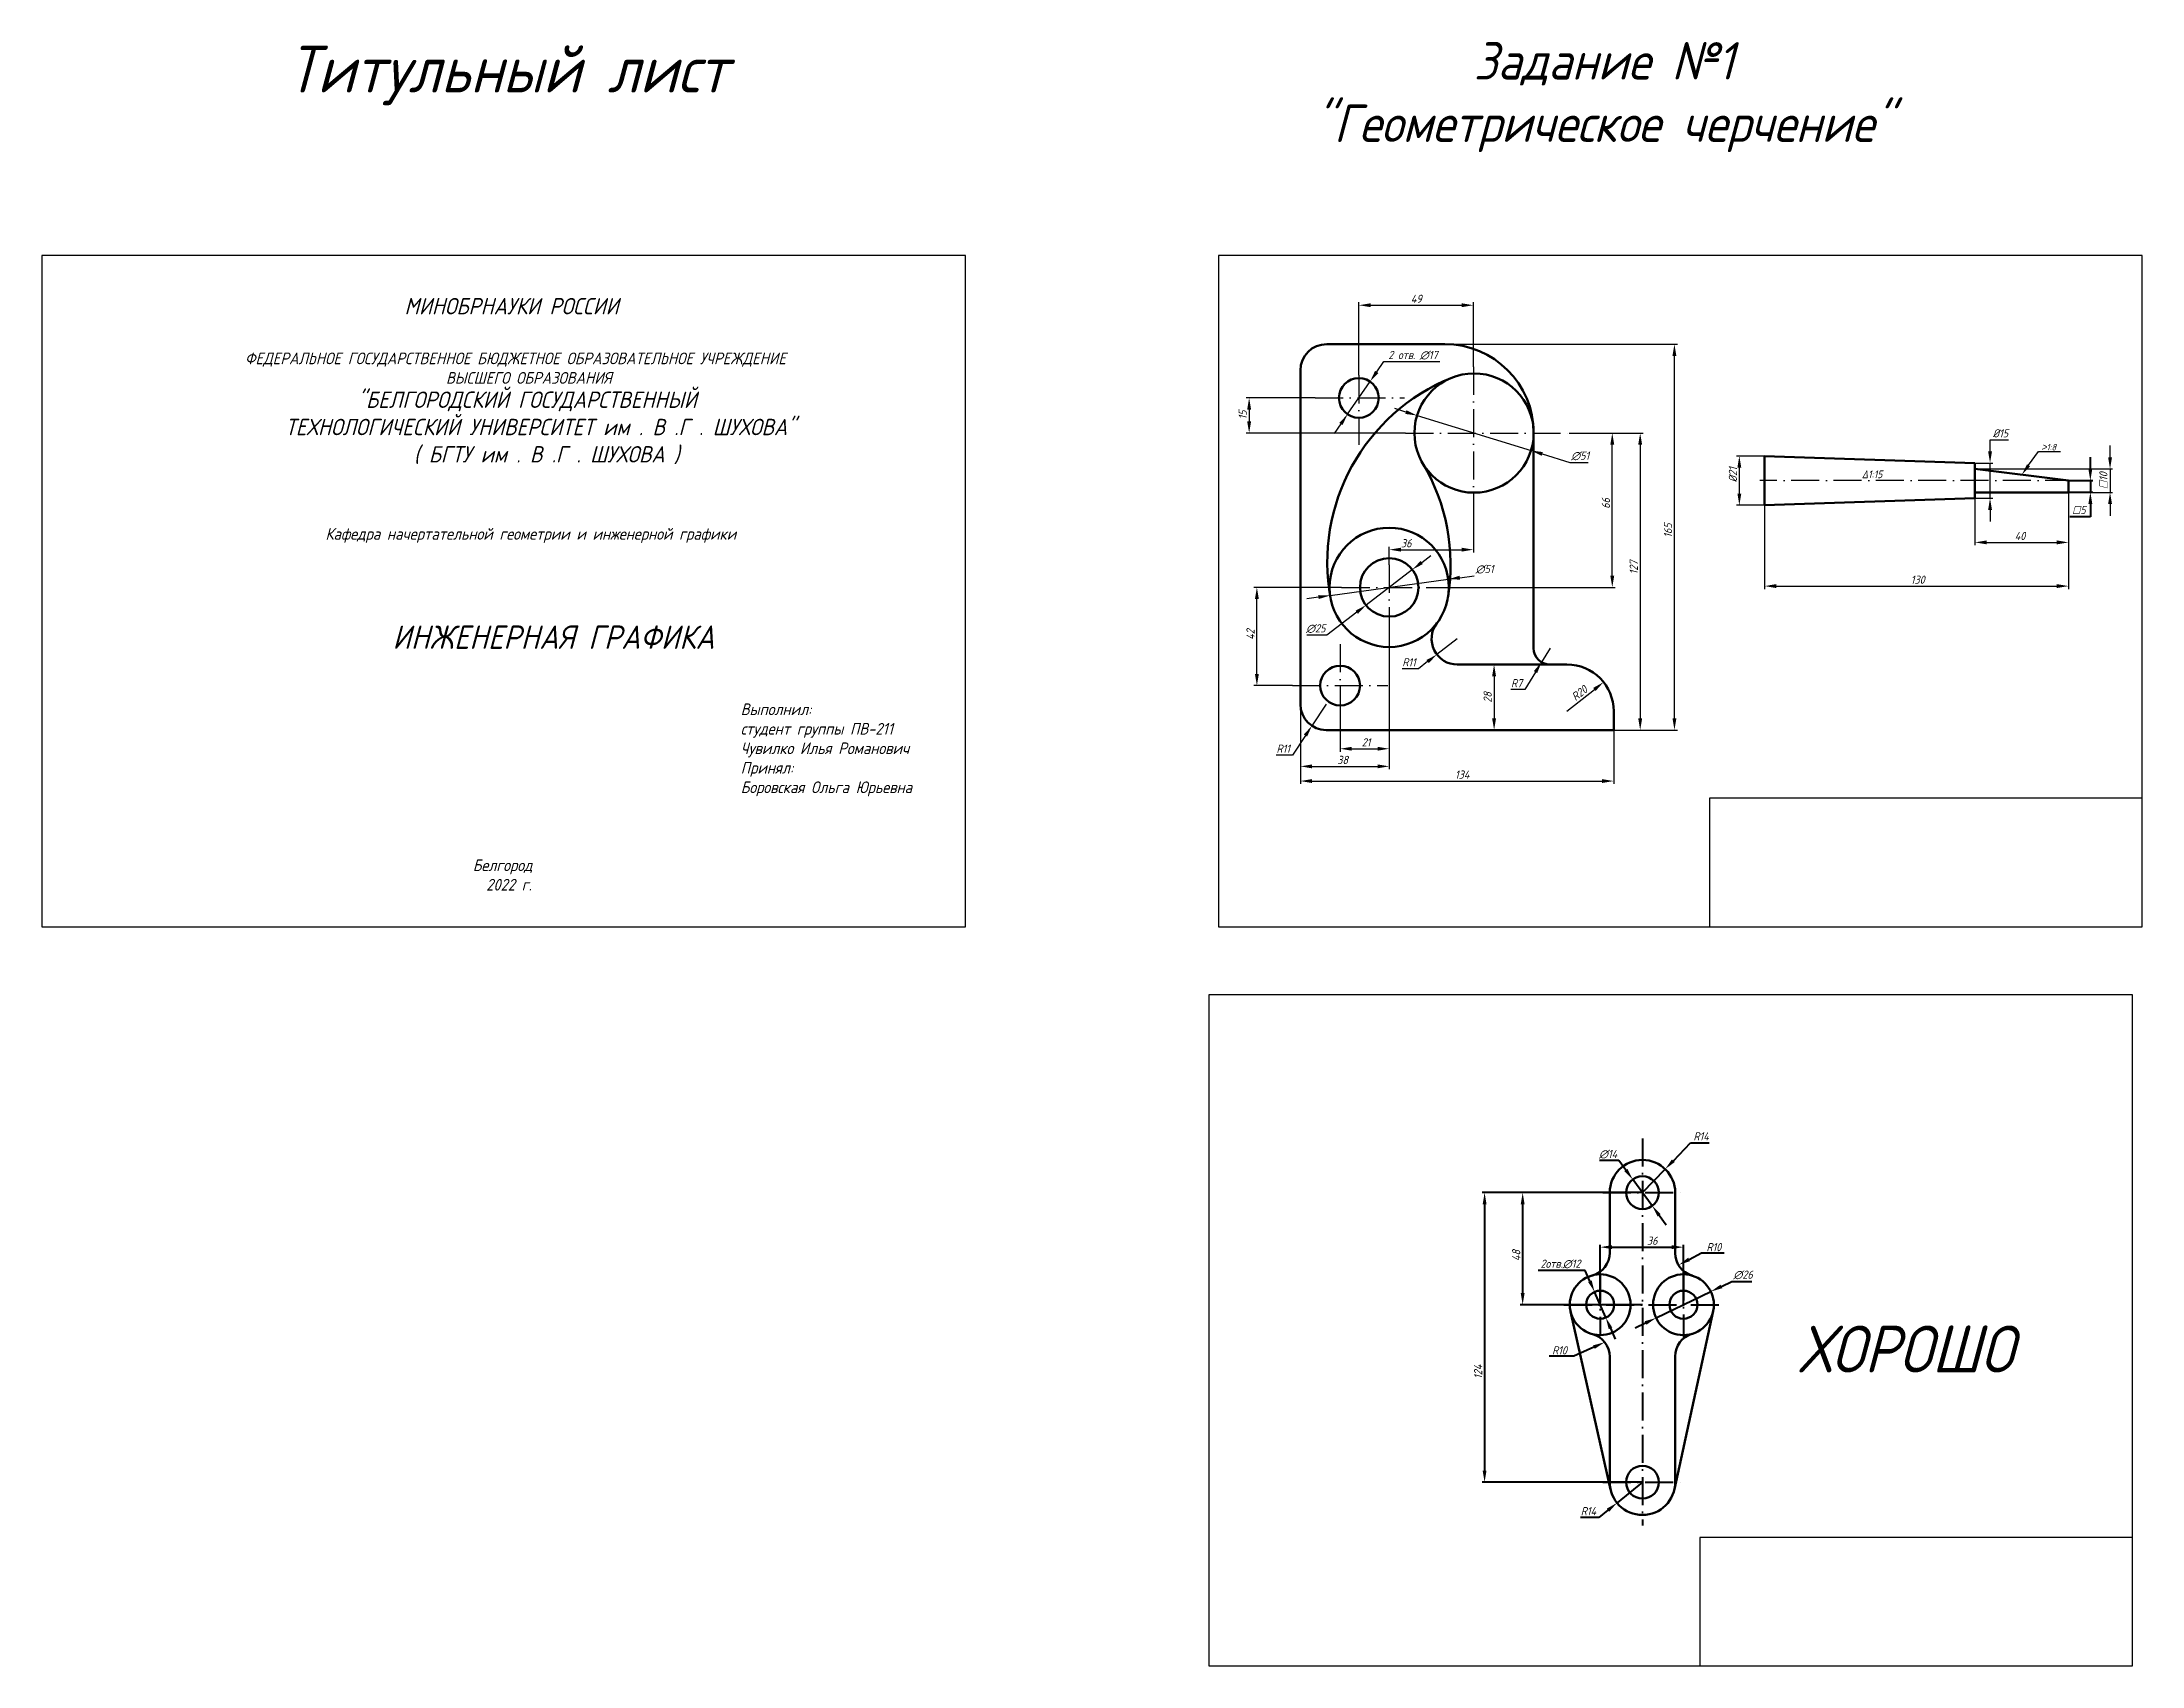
# Model space of a CAD drawing. Header units: millimetres. Extents: x 39 to 2970, y -284 to 427.
# Drawn here: x 39 to 937, y -272 to 422 of the extents above; entities that cross this region are included whole.
import ezdxf
from ezdxf import colors
from ezdxf.entities.mleader import LeaderData, LeaderLine
from ezdxf.math import Vec2, Vec3

# ---------------------------------------------------------------- set-up
doc = ezdxf.new("R2010")
doc.units = ezdxf.units.MM
doc.header["$MEASUREMENT"] = 0
doc.linetypes.add('ACAD_ISO10W100', pattern=[18, 12, -3, 0, -3])
for name, color, linetype, lineweight in [('аннотации', 1, 'Continuous', 40), ('осевой', 4, 'ACAD_ISO10W100', 40), ('Осевые', 4, 'ACAD_ISO10W100', 30), ('основной', 7, 'Continuous', 90), ('Основные', 7, 'Continuous', 80), ('ПРОВЕРКА', 6, 'Continuous', 106), ('Тонкие', 1, 'Continuous', 30)]:
    doc.layers.add(name, color=color, linetype=linetype, lineweight=lineweight)
doc.styles.add('GOST', font='isocpeur.ttf', dxfattribs={"width": 0.9, "oblique": 15})
doc.styles.add('ГОСТ', font='isocpeur.ttf', dxfattribs={"width": 0.9, "oblique": 15})
doc.dimstyles.new('GOST', dxfattribs={"dimtxt": 3.5, "dimasz": 5, "dimexe": 1, "dimexo": 0, "dimgap": 1, "dimtad": 1, "dimtoh": 1, "dimdec": 0, "dimzin": 0, "dimdsep": 46, "dimtxsty": 'GOST', "dimcen": 0, "dimclrd": 256, "dimclre": 256, "dimclrt": 256, "dimadec": 0, "dimazin": 0, "dimtfac": 1, "dimtdec": 0, "dimtmove": 0, "dimatfit": 0, "dimfxl": 1, "dimtolj": 1, "dimtzin": 0, "dimlwd": -1, "dimlwe": -1, "dimarcsym": 0})
doc.dimstyles.new('ГОСТ', dxfattribs={"dimtxt": 3.5, "dimasz": 5, "dimexe": 1.25, "dimexo": 0, "dimgap": 1, "dimtad": 1, "dimtoh": 1, "dimdec": 1, "dimtxsty": 'ГОСТ', "dimcen": 2.5, "dimclrd": 256, "dimclre": 256, "dimclrt": 256, "dimadec": 0, "dimazin": 0, "dimtfac": 1, "dimtdec": 1, "dimtmove": 0, "dimatfit": 0, "dimfxl": 1, "dimlwd": -1, "dimlwe": -1, "dimarcsym": 0})

msp = doc.modelspace()

# ---------------------------------------------------------------- texts
at = {"layer": 'Defpoints', "attachment_point": 1, "style": 'GOST'}
for s, insert, char_height, width in [('\\pxqc;Титульный лист', (136.44, 420.52), 20, 203.7791), ('\\pxqc;Задание №1 \\P"Геометрическое черчение"', (529.85, 422.05), 16, 354.6763)]:
    msp.add_mtext(s, dxfattribs=dict(at, insert=insert, char_height=char_height, width=width))
at = {"layer": 'аннотации', "attachment_point": 1, "style": 'GOST'}
for s, insert, char_height, width in [('амфыамавмамамывамавмамаа', (39.22, 330.76), 0.2, 395), ('                                    \\P                                     МИНОБРНАУКИ РОССИИ\\P\\P{\\H0.71429x;                            ФЕДЕРАЛЬНОЕ ГОСУДАРСТВЕННОЕ БЮДЖЕТНОЕ ОБРАЗОВАТЕЛЬНОЕ УЧРЕЖДЕНИЕ\\P                                                          ВЫСШЕГО ОБРАЗОВАНИЯ\\P}                                "БЕЛГОРОДСКИЙ ГОСУДАРСТВЕННЫЙ{\\H0.71429x; \\P                                  }ТЕХНОЛОГИЧЕСКИЙ УНИВЕРСИТЕТ им . В .Г . ШУХОВА"\\P                                      ( БГТУ им . В .Г . ШУХОВА )\\P\\P\\P{\\H0.71429x;                                        Кафедра начертательной геометрии и инженерной графики\\P\\P\\P\\P\\P\\H2x;                         ИНЖЕНЕРНАЯ ГРАФИКА\\P\\P\\pxql,t40;\\H0.5x;                                                                                                      Выполнил:\\P                                                                                                      студент группы ПВ-211\\P\\pq*;                                                                                                      Чувилко Илья Романович\\P\\pql;                                                                                                      Принял:\\P                                                                                                      Боровская Ольга Юрьевна\\P\\P\\pq*;\\P                                                           \\P                                                              Белгород\\P                                                                2022 г.}', (45.86, 324.33), 7, 395), ('\\A1;Δ1:15', (817.48, 238.92), 3.307, 99.7097)]:
    msp.add_mtext(s, dxfattribs=dict(at, insert=insert, char_height=char_height, width=width))
at = {"layer": 'ПРОВЕРКА', "insert": (790.49, -126.77), "char_height": 20, "width": 125.3109, "attachment_point": 1, "style": 'GOST'}
msp.add_mtext('ХОРОШО', dxfattribs=at)
at = {"layer": 'Тонкие', "insert": (894.27, 250.5), "char_height": 2.8281, "width": 120.5743, "attachment_point": 1, "style": 'GOST'}
msp.add_mtext('{\\fArial|b0|i0|c0|p34;\\H1.08333x;˃}1:8', dxfattribs=at)

# ---------------------------------------------------------------- blocks, each defined once
blk = doc.blocks.new('*D12')
at = {"layer": 'Defpoints', "color": 0, "transparency": 16777216}
for p in [(651.39, 309.56), (602.39, 279.59), (651.39, 283.2)]:
    blk.add_point(p, dxfattribs=at)
at = {"layer": 'Тонкие', "transparency": 16777216}
for p, q in [((602.39, 279.59), (602.39, 310.81)), ((607.39, 309.56), (646.39, 309.56)), ((651.39, 283.2), (651.39, 310.81))]:
    blk.add_line(p, q, dxfattribs=at)
for points in [[(607.39, 310.39), (607.39, 308.73), (602.39, 309.56)], [(646.39, 310.39), (646.39, 308.73), (651.39, 309.56)]]:
    blk.add_solid(points, dxfattribs=at)
at = {"layer": 'Тонкие', "transparency": 16777216, "insert": (626.98, 312.31), "char_height": 3.5, "attachment_point": 5, "style": 'ГОСТ'}
blk.add_mtext('49', dxfattribs=at)
blk = doc.blocks.new('*D13')
at = {"layer": 'Defpoints', "color": 0, "transparency": 16777216}
for p in [(583.71, 269.92), (555.48, 254.92), (622.3, 254.92)]:
    blk.add_point(p, dxfattribs=at)
at = {"layer": 'Тонкие', "transparency": 16777216}
for p, q in [((583.71, 269.92), (554.23, 269.92)), ((555.48, 264.92), (555.48, 259.92)), ((622.3, 254.92), (554.23, 254.92))]:
    blk.add_line(p, q, dxfattribs=at)
for points in [[(554.64, 264.92), (556.31, 264.92), (555.48, 269.92)], [(554.64, 259.92), (556.31, 259.92), (555.48, 254.92)]]:
    blk.add_solid(points, dxfattribs=at)
at = {"layer": 'Тонкие', "transparency": 16777216, "insert": (552.73, 262.65), "char_height": 3.5, "attachment_point": 5, "rotation": 90, "style": 'ГОСТ'}
blk.add_mtext('15', dxfattribs=at)
blk = doc.blocks.new('*D14')
at = {"layer": 'Defpoints', "color": 0, "transparency": 16777216}
for p in [(692.34, 254.92), (710.78, 254.92), (635.74, 188.92)]:
    blk.add_point(p, dxfattribs=at)
at = {"layer": 'Тонкие', "transparency": 16777216}
for p, q in [((692.34, 254.92), (712.03, 254.92)), ((710.78, 193.92), (710.78, 249.92)), ((635.74, 188.92), (712.03, 188.92))]:
    blk.add_line(p, q, dxfattribs=at)
for points in [[(709.95, 249.92), (711.62, 249.92), (710.78, 254.92)], [(709.95, 193.92), (711.62, 193.92), (710.78, 188.92)]]:
    blk.add_solid(points, dxfattribs=at)
at = {"layer": 'Тонкие', "transparency": 16777216, "insert": (708.03, 224.8), "char_height": 3.5, "attachment_point": 5, "rotation": 90, "style": 'ГОСТ'}
blk.add_mtext('66', dxfattribs=at)
blk = doc.blocks.new('*D15')
at = {"layer": 'Defpoints', "color": 0, "transparency": 16777216}
for p in [(711.78, 254.92), (711.39, 127.92), (722.72, 127.92)]:
    blk.add_point(p, dxfattribs=at)
at = {"layer": 'Тонкие', "transparency": 16777216}
for p, q in [((711.78, 254.92), (723.97, 254.92)), ((722.72, 249.92), (722.72, 132.92)), ((711.39, 127.92), (723.97, 127.92))]:
    blk.add_line(p, q, dxfattribs=at)
for points in [[(721.88, 249.92), (723.55, 249.92), (722.72, 254.92)], [(721.88, 132.92), (723.55, 132.92), (722.72, 127.92)]]:
    blk.add_solid(points, dxfattribs=at)
at = {"layer": 'Тонкие', "transparency": 16777216, "insert": (719.97, 197.4), "char_height": 3.5, "attachment_point": 5, "rotation": 90, "style": 'ГОСТ'}
blk.add_mtext('127', dxfattribs=at)
blk = doc.blocks.new('*D16')
at = {"layer": 'Defpoints', "color": 0, "transparency": 16777216}
for p in [(639.16, 292.92), (737.36, 292.92), (711.39, 127.92)]:
    blk.add_point(p, dxfattribs=at)
at = {"layer": 'Тонкие', "transparency": 16777216}
for p, q in [((639.16, 292.92), (738.61, 292.92)), ((737.36, 132.92), (737.36, 287.92)), ((711.39, 127.92), (738.61, 127.92))]:
    blk.add_line(p, q, dxfattribs=at)
for points in [[(736.53, 287.92), (738.19, 287.92), (737.36, 292.92)], [(736.53, 132.92), (738.19, 132.92), (737.36, 127.92)]]:
    blk.add_solid(points, dxfattribs=at)
at = {"layer": 'Тонкие', "transparency": 16777216, "insert": (734.61, 213.21), "char_height": 3.5, "attachment_point": 5, "rotation": 90, "style": 'ГОСТ'}
blk.add_mtext('165', dxfattribs=at)
blk = doc.blocks.new('*D17')
at = {"layer": 'Defpoints', "color": 0, "transparency": 16777216}
for p in [(615.39, 168.87), (594.39, 136.09), (615.39, 119.92)]:
    blk.add_point(p, dxfattribs=at)
at = {"layer": 'Тонкие', "transparency": 16777216}
for p, q in [((615.39, 168.87), (615.39, 118.67)), ((594.39, 136.09), (594.39, 118.67)), ((599.39, 119.92), (610.39, 119.92))]:
    blk.add_line(p, q, dxfattribs=at)
for points in [[(599.39, 120.76), (599.39, 119.09), (594.39, 119.92)], [(610.39, 120.76), (610.39, 119.09), (615.39, 119.92)]]:
    blk.add_solid(points, dxfattribs=at)
at = {"layer": 'Тонкие', "transparency": 16777216, "insert": (605.48, 122.67), "char_height": 3.5, "attachment_point": 5, "style": 'ГОСТ'}
blk.add_mtext('21', dxfattribs=at)
blk = doc.blocks.new('*D18')
at = {"layer": 'Defpoints', "color": 0, "transparency": 16777216}
for p in [(615.39, 168.87), (577.39, 138.92), (615.39, 112.39)]:
    blk.add_point(p, dxfattribs=at)
at = {"layer": 'Тонкие', "transparency": 16777216}
for p, q in [((615.39, 168.87), (615.39, 111.14)), ((577.39, 138.92), (577.39, 111.14)), ((582.39, 112.39), (610.39, 112.39))]:
    blk.add_line(p, q, dxfattribs=at)
for points in [[(582.39, 113.22), (582.39, 111.55), (577.39, 112.39)], [(610.39, 113.22), (610.39, 111.55), (615.39, 112.39)]]:
    blk.add_solid(points, dxfattribs=at)
at = {"layer": 'Тонкие', "transparency": 16777216, "insert": (595.46, 115.14), "char_height": 3.5, "attachment_point": 5, "style": 'ГОСТ'}
blk.add_mtext('38', dxfattribs=at)
blk = doc.blocks.new('*D19')
at = {"layer": 'Defpoints', "color": 0, "transparency": 16777216}
for p in [(577.39, 138.92), (711.39, 127.92), (711.39, 106.11)]:
    blk.add_point(p, dxfattribs=at)
at = {"layer": 'Тонкие', "transparency": 16777216}
for p, q in [((577.39, 138.92), (577.39, 104.86)), ((711.39, 127.92), (711.39, 104.86)), ((582.39, 106.11), (706.39, 106.11))]:
    blk.add_line(p, q, dxfattribs=at)
for points in [[(582.39, 106.94), (582.39, 105.27), (577.39, 106.11)], [(706.39, 106.94), (706.39, 105.27), (711.39, 106.11)]]:
    blk.add_solid(points, dxfattribs=at)
at = {"layer": 'Тонкие', "transparency": 16777216, "insert": (646.59, 108.86), "char_height": 3.5, "attachment_point": 5, "style": 'ГОСТ'}
blk.add_mtext('134', dxfattribs=at)
blk = doc.blocks.new('*D20')
at = {"layer": 'Defpoints', "color": 0, "transparency": 16777216}
for p in [(667.95, 155.92), (660.24, 127.92), (667.95, 127.92)]:
    blk.add_point(p, dxfattribs=at)
at = {"layer": 'Тонкие', "transparency": 16777216}
for p, q in [((667.95, 155.92), (658.99, 155.92)), ((660.24, 150.92), (660.24, 132.92)), ((667.95, 127.92), (658.99, 127.92))]:
    blk.add_line(p, q, dxfattribs=at)
for points in [[(659.4, 150.92), (661.07, 150.92), (660.24, 155.92)], [(659.4, 132.92), (661.07, 132.92), (660.24, 127.92)]]:
    blk.add_solid(points, dxfattribs=at)
at = {"layer": 'Тонкие', "transparency": 16777216, "insert": (657.49, 141.87), "char_height": 3.5, "attachment_point": 5, "rotation": 90, "style": 'ГОСТ'}
blk.add_mtext('28', dxfattribs=at)
blk = doc.blocks.new('*D21')
at = {"layer": 'Defpoints', "color": 0, "transparency": 16777216}
for p in [(558.8, 188.92), (595.03, 188.92), (574.03, 146.92)]:
    blk.add_point(p, dxfattribs=at)
at = {"layer": 'Тонкие', "transparency": 16777216}
for p, q in [((595.03, 188.92), (557.55, 188.92)), ((558.8, 151.92), (558.8, 183.92)), ((574.03, 146.92), (557.55, 146.92))]:
    blk.add_line(p, q, dxfattribs=at)
for points in [[(557.96, 183.92), (559.63, 183.92), (558.8, 188.92)], [(557.96, 151.92), (559.63, 151.92), (558.8, 146.92)]]:
    blk.add_solid(points, dxfattribs=at)
at = {"layer": 'Тонкие', "transparency": 16777216, "insert": (556.05, 168.74), "char_height": 3.5, "attachment_point": 5, "rotation": 90, "style": 'ГОСТ'}
blk.add_mtext('42', dxfattribs=at)
blk = doc.blocks.new('*D22')
at = {"layer": 'Defpoints', "color": 0, "transparency": 16777216}
for p in [(588.39, 138.92), (582.33, 129.74)]:
    blk.add_point(p, dxfattribs=at)
at = {"layer": 'Тонкие', "transparency": 16777216}
for p, q in [((588.39, 138.92), (582.33, 129.74)), ((574.04, 117.18), (567.06, 117.18)), ((579.57, 125.57), (574.04, 117.18))]:
    blk.add_line(p, q, dxfattribs=at)
blk.add_solid([(578.88, 126.03), (580.27, 125.11), (582.33, 129.74)], dxfattribs=at)
at = {"layer": 'Тонкие', "transparency": 16777216, "insert": (570.05, 119.93), "char_height": 3.5, "attachment_point": 5, "style": 'ГОСТ'}
blk.add_mtext('R11', dxfattribs=at)
blk = doc.blocks.new('*D23')
at = {"layer": 'Defpoints', "color": 0, "transparency": 16777216}
for p in [(707.03, 148.38), (691.39, 135.92)]:
    blk.add_point(p, dxfattribs=at)
at = {"layer": 'Тонкие', "transparency": 16777216}
blk.add_line((691.39, 135.92), (703.12, 145.27), dxfattribs=at)
blk.add_solid([(702.6, 145.92), (703.64, 144.62), (707.03, 148.38)], dxfattribs=at)
at = {"layer": 'Тонкие', "transparency": 16777216, "insert": (696.72, 143.69), "char_height": 3.5, "attachment_point": 5, "rotation": 38.52514, "style": 'ГОСТ'}
blk.add_mtext('R20', dxfattribs=at)
blk = doc.blocks.new('*D24')
at = {"layer": 'Defpoints', "color": 0, "transparency": 16777216}
for p in [(684.16, 162.92), (680.52, 156.94)]:
    blk.add_point(p, dxfattribs=at)
at = {"layer": 'Тонкие', "transparency": 16777216}
for p, q in [((684.16, 162.92), (680.52, 156.94)), ((673.39, 145.21), (667.35, 145.21)), ((677.93, 152.67), (673.39, 145.21))]:
    blk.add_line(p, q, dxfattribs=at)
blk.add_solid([(677.21, 153.11), (678.64, 152.24), (680.52, 156.94)], dxfattribs=at)
at = {"layer": 'Тонкие', "transparency": 16777216, "insert": (669.87, 147.96), "char_height": 3.5, "attachment_point": 5, "style": 'ГОСТ'}
blk.add_mtext('R7', dxfattribs=at)
blk = doc.blocks.new('*D25')
at = {"layer": 'Defpoints', "color": 0, "transparency": 16777216}
for p in [(651.39, 218.23), (615.39, 198.59), (651.39, 205.04)]:
    blk.add_point(p, dxfattribs=at)
at = {"layer": 'Тонкие', "transparency": 16777216}
for p, q in [((651.39, 218.23), (651.39, 203.79)), ((615.39, 198.59), (615.39, 206.29)), ((620.39, 205.04), (646.39, 205.04))]:
    blk.add_line(p, q, dxfattribs=at)
for points in [[(620.39, 205.88), (620.39, 204.21), (615.39, 205.04)], [(646.39, 205.88), (646.39, 204.21), (651.39, 205.04)]]:
    blk.add_solid(points, dxfattribs=at)
at = {"layer": 'Тонкие', "transparency": 16777216, "insert": (622.67, 207.79), "char_height": 3.5, "attachment_point": 5, "style": 'ГОСТ'}
blk.add_mtext('36', dxfattribs=at)
blk = doc.blocks.new('*D4')
at = {"layer": 'Defpoints', "color": 0, "transparency": 16777216}
for p in [(607.2, 276.93), (597.57, 262.92)]:
    blk.add_point(p, dxfattribs=at)
at = {"layer": 'Тонкие', "transparency": 16777216}
for p, q in [((610.04, 281.05), (613.05, 285.43)), ((613.05, 285.43), (637.02, 285.43)), ((597.57, 262.92), (607.2, 276.93)), ((594.74, 258.8), (591.9, 254.68))]:
    blk.add_line(p, q, dxfattribs=at)
for points in [[(609.35, 281.52), (610.72, 280.57), (607.2, 276.93)], [(594.05, 259.27), (595.42, 258.33), (597.57, 262.92)]]:
    blk.add_solid(points, dxfattribs=at)
at = {"layer": 'Тонкие', "transparency": 16777216, "insert": (625.54, 288.18), "char_height": 3.5, "attachment_point": 5, "style": 'ГОСТ'}
blk.add_mtext('2 отв. ∅17', dxfattribs=at)
blk = doc.blocks.new('*D5')
at = {"layer": 'Defpoints', "color": 0, "transparency": 16777216}
for p in [(627.29, 262.41), (676.04, 247.44)]:
    blk.add_point(p, dxfattribs=at)
at = {"layer": 'Тонкие', "transparency": 16777216}
for p, q in [((622.51, 263.87), (617.73, 265.34)), ((627.29, 262.41), (676.04, 247.44)), ((680.82, 245.97), (692.59, 242.36)), ((692.59, 242.36), (700.51, 242.36))]:
    blk.add_line(p, q, dxfattribs=at)
for points in [[(622.75, 264.67), (622.26, 263.08), (627.29, 262.41)], [(681.07, 246.77), (680.58, 245.18), (676.04, 247.44)]]:
    blk.add_solid(points, dxfattribs=at)
at = {"layer": 'Тонкие', "transparency": 16777216, "insert": (697.05, 245.11), "char_height": 3.5, "attachment_point": 5, "style": 'ГОСТ'}
blk.add_mtext('∅51', dxfattribs=at)
blk = doc.blocks.new('*D6')
at = {"layer": 'Defpoints', "color": 0, "transparency": 16777216}
for p in [(625.31, 196.52), (605.46, 181.32)]:
    blk.add_point(p, dxfattribs=at)
at = {"layer": 'Тонкие', "transparency": 16777216}
for p, q in [((629.28, 199.56), (633.25, 202.6)), ((625.31, 196.52), (605.46, 181.32)), ((601.49, 178.29), (588.75, 168.53)), ((588.75, 168.53), (580.19, 168.53))]:
    blk.add_line(p, q, dxfattribs=at)
for points in [[(628.77, 200.22), (629.79, 198.9), (625.31, 196.52)], [(600.98, 178.95), (602, 177.62), (605.46, 181.32)]]:
    blk.add_solid(points, dxfattribs=at)
at = {"layer": 'Тонкие', "transparency": 16777216, "insert": (583.97, 171.28), "char_height": 3.5, "attachment_point": 5, "style": 'ГОСТ'}
blk.add_mtext('∅25', dxfattribs=at)
blk = doc.blocks.new('*D7')
at = {"layer": 'Defpoints', "color": 0, "transparency": 16777216}
for p in [(640.65, 192.39), (590.12, 185.45)]:
    blk.add_point(p, dxfattribs=at)
at = {"layer": 'Тонкие', "transparency": 16777216}
for p, q in [((590.12, 185.45), (640.65, 192.39)), ((645.6, 193.07), (651.7, 193.91)), ((585.17, 184.77), (580.22, 184.09))]:
    blk.add_line(p, q, dxfattribs=at)
for points in [[(645.49, 193.9), (645.72, 192.25), (640.65, 192.39)], [(585.06, 185.6), (585.28, 183.95), (590.12, 185.45)]]:
    blk.add_solid(points, dxfattribs=at)
at = {"layer": 'Тонкие', "transparency": 16777216, "insert": (656.16, 196.66), "char_height": 3.5, "attachment_point": 5, "style": 'ГОСТ'}
blk.add_mtext('∅51', dxfattribs=at)
blk = doc.blocks.new('*D8')
at = {"layer": 'Defpoints', "color": 0, "transparency": 16777216}
for p in [(765.12, 245.05), (775.9, 245.05), (775.9, 224.05)]:
    blk.add_point(p, dxfattribs=at)
at = {"layer": 'Тонкие', "transparency": 16777216}
for p, q in [((775.9, 245.05), (763.87, 245.05)), ((765.12, 229.05), (765.12, 240.05)), ((775.9, 224.05), (763.87, 224.05))]:
    blk.add_line(p, q, dxfattribs=at)
for points in [[(764.29, 240.05), (765.95, 240.05), (765.12, 245.05)], [(764.29, 229.05), (765.95, 229.05), (765.12, 224.05)]]:
    blk.add_solid(points, dxfattribs=at)
at = {"layer": 'Тонкие', "transparency": 16777216, "insert": (762.37, 237.06), "char_height": 3.5, "attachment_point": 5, "rotation": 90, "style": 'ГОСТ'}
blk.add_mtext('%%C21', dxfattribs=at)
blk = doc.blocks.new('*D9')
at = {"layer": 'Defpoints', "color": 0, "transparency": 16777216}
for p in [(905.9, 229.55), (775.9, 224.05), (905.9, 189.46)]:
    blk.add_point(p, dxfattribs=at)
at = {"layer": 'Тонкие', "transparency": 16777216}
for p, q in [((905.9, 229.55), (905.9, 188.21)), ((775.9, 224.05), (775.9, 188.21)), ((780.9, 189.46), (900.9, 189.46))]:
    blk.add_line(p, q, dxfattribs=at)
for points in [[(780.9, 190.3), (780.9, 188.63), (775.9, 189.46)], [(900.9, 190.3), (900.9, 188.63), (905.9, 189.46)]]:
    blk.add_solid(points, dxfattribs=at)
at = {"layer": 'Тонкие', "transparency": 16777216, "insert": (841.42, 192.21), "char_height": 3.5, "attachment_point": 5, "style": 'ГОСТ'}
blk.add_mtext('130', dxfattribs=at)
blk = doc.blocks.new('*D10')
at = {"layer": 'Defpoints', "color": 0, "transparency": 16777216}
for p in [(865.9, 227.05), (905.9, 229.55), (905.9, 208.15)]:
    blk.add_point(p, dxfattribs=at)
at = {"layer": 'Тонкие', "transparency": 16777216}
for p, q in [((865.9, 227.05), (865.9, 206.9)), ((905.9, 229.55), (905.9, 206.9)), ((870.9, 208.15), (900.9, 208.15))]:
    blk.add_line(p, q, dxfattribs=at)
for points in [[(870.9, 208.99), (870.9, 207.32), (865.9, 208.15)], [(900.9, 208.99), (900.9, 207.32), (905.9, 208.15)]]:
    blk.add_solid(points, dxfattribs=at)
at = {"layer": 'Тонкие', "transparency": 16777216, "insert": (885.15, 210.9), "char_height": 3.5, "attachment_point": 5, "style": 'ГОСТ'}
blk.add_mtext('40', dxfattribs=at)
blk = doc.blocks.new('*D11')
at = {"layer": 'Defpoints', "color": 0, "transparency": 16777216}
for p in [(865.9, 242.05), (872.34, 242.05), (865.9, 227.05)]:
    blk.add_point(p, dxfattribs=at)
at = {"layer": 'Тонкие', "transparency": 16777216}
for p, q in [((872.34, 247.05), (872.34, 252.05)), ((872.34, 252.05), (880.27, 252.05)), ((865.9, 242.05), (873.59, 242.05)), ((872.34, 227.05), (872.34, 242.05)), ((865.9, 227.05), (873.59, 227.05)), ((872.34, 222.05), (872.34, 217.05))]:
    blk.add_line(p, q, dxfattribs=at)
for points in [[(871.51, 247.05), (873.18, 247.05), (872.34, 242.05)], [(871.51, 222.05), (873.18, 222.05), (872.34, 227.05)]]:
    blk.add_solid(points, dxfattribs=at)
at = {"layer": 'Тонкие', "transparency": 16777216, "insert": (876.8, 254.8), "char_height": 3.5, "attachment_point": 5, "style": 'ГОСТ'}
blk.add_mtext('%%C15', dxfattribs=at)
blk = doc.blocks.new('*D26')
at = {"layer": 'Defpoints', "color": 0, "transparency": 16777216}
for p in [(723.69, -69.88), (672.45, -117.8), (723.69, -117.8)]:
    blk.add_point(p, dxfattribs=at)
at = {"layer": 'аннотации', "transparency": 16777216}
for p, q in [((723.69, -69.88), (671.45, -69.88)), ((672.45, -74.88), (672.45, -112.8)), ((723.69, -117.8), (671.45, -117.8))]:
    blk.add_line(p, q, dxfattribs=at)
for points in [[(671.62, -74.88), (673.29, -74.88), (672.45, -69.88)], [(671.62, -112.8), (673.29, -112.8), (672.45, -117.8)]]:
    blk.add_solid(points, dxfattribs=at)
at = {"layer": 'аннотации', "transparency": 16777216, "insert": (669.7, -96.77), "char_height": 3.5, "attachment_point": 5, "rotation": 90, "style": 'GOST'}
blk.add_mtext('\\A1;48', dxfattribs=at)
blk = doc.blocks.new('*D27')
at = {"layer": 'Defpoints', "color": 0, "transparency": 16777216}
for p in [(723.69, -69.88), (656.17, -193.69), (723.69, -193.69)]:
    blk.add_point(p, dxfattribs=at)
at = {"layer": 'аннотации', "transparency": 16777216}
for p, q in [((723.69, -69.88), (655.17, -69.88)), ((656.17, -74.88), (656.17, -188.69)), ((723.69, -193.69), (655.17, -193.69))]:
    blk.add_line(p, q, dxfattribs=at)
for points in [[(655.34, -74.88), (657.01, -74.88), (656.17, -69.88)], [(655.34, -188.69), (657.01, -188.69), (656.17, -193.69)]]:
    blk.add_solid(points, dxfattribs=at)
at = {"layer": 'аннотации', "transparency": 16777216, "insert": (653.42, -146.49), "char_height": 3.5, "attachment_point": 5, "rotation": 90, "style": 'GOST'}
blk.add_mtext('\\A1;124', dxfattribs=at)
blk = doc.blocks.new('*D28')
at = {"layer": 'Defpoints', "color": 0, "transparency": 16777216}
for p in [(741.22, -93.19), (705.61, -117.8), (741.22, -117.8)]:
    blk.add_point(p, dxfattribs=at)
at = {"layer": 'аннотации', "transparency": 16777216}
for p, q in [((705.61, -117.8), (705.61, -92.19)), ((710.61, -93.19), (736.22, -93.19)), ((741.22, -117.8), (741.22, -92.19))]:
    blk.add_line(p, q, dxfattribs=at)
for points in [[(710.61, -92.35), (710.61, -94.02), (705.61, -93.19)], [(736.22, -92.35), (736.22, -94.02), (741.22, -93.19)]]:
    blk.add_solid(points, dxfattribs=at)
at = {"layer": 'аннотации', "transparency": 16777216, "insert": (727.86, -90.44), "char_height": 3.5, "attachment_point": 5, "style": 'GOST'}
blk.add_mtext('\\A1;36', dxfattribs=at)
blk = doc.blocks.new('*D29')
at = {"layer": 'Defpoints', "color": 0, "transparency": 16777216}
for p in [(719.54, -64.24), (727.84, -75.52)]:
    blk.add_point(p, dxfattribs=at)
at = {"layer": 'аннотации', "transparency": 16777216}
for p, q in [((713.62, -56.19), (705.38, -56.19)), ((716.58, -60.21), (713.62, -56.19)), ((727.84, -75.52), (719.54, -64.24)), ((730.8, -79.54), (733.77, -83.57))]:
    blk.add_line(p, q, dxfattribs=at)
for points in [[(717.25, -59.72), (715.91, -60.71), (719.54, -64.24)], [(731.47, -79.05), (730.13, -80.04), (727.84, -75.52)]]:
    blk.add_solid(points, dxfattribs=at)
at = {"layer": 'аннотации', "transparency": 16777216, "insert": (709, -53.44), "char_height": 3.5, "attachment_point": 5, "style": 'GOST'}
blk.add_mtext('\\A1;∅14', dxfattribs=at)
blk = doc.blocks.new('*D30')
at = {"layer": 'Defpoints', "color": 0, "transparency": 16777216}
for p in [(703.21, -112.3), (708.01, -123.3)]:
    blk.add_point(p, dxfattribs=at)
at = {"layer": 'аннотации', "transparency": 16777216}
for p, q in [((699.21, -103.14), (679.02, -103.14)), ((701.21, -107.72), (699.21, -103.14)), ((708.01, -123.3), (703.21, -112.3)), ((710.02, -127.88), (712.02, -132.47))]:
    blk.add_line(p, q, dxfattribs=at)
for points in [[(701.98, -107.39), (700.45, -108.06), (703.21, -112.3)], [(710.78, -127.55), (709.25, -128.22), (708.01, -123.3)]]:
    blk.add_solid(points, dxfattribs=at)
at = {"layer": 'аннотации', "transparency": 16777216, "insert": (688.62, -100.39), "char_height": 3.5, "attachment_point": 5, "style": 'GOST'}
blk.add_mtext('\\A1;2отв.∅12', dxfattribs=at)
blk = doc.blocks.new('*D31')
at = {"layer": 'Defpoints', "color": 0, "transparency": 16777216}
for p in [(733.42, -59.81), (723.69, -69.88)]:
    blk.add_point(p, dxfattribs=at)
at = {"layer": 'аннотации', "transparency": 16777216}
for p, q in [((736.9, -56.22), (744.29, -48.57)), ((744.29, -48.57), (752.21, -48.57)), ((723.69, -69.88), (733.42, -59.81))]:
    blk.add_line(p, q, dxfattribs=at)
blk.add_solid([(736.3, -55.64), (737.5, -56.8), (733.42, -59.81)], dxfattribs=at)
at = {"layer": 'аннотации', "transparency": 16777216, "insert": (748.75, -45.82), "char_height": 3.5, "attachment_point": 5, "style": 'GOST'}
blk.add_mtext('\\A1;R14', dxfattribs=at)
blk = doc.blocks.new('*D32')
at = {"layer": 'Defpoints', "color": 0, "transparency": 16777216}
for p in [(723.69, -193.69), (712.82, -202.51)]:
    blk.add_point(p, dxfattribs=at)
at = {"layer": 'аннотации', "transparency": 16777216}
for p, q in [((723.69, -193.69), (712.82, -202.51)), ((708.94, -205.66), (705.05, -208.81)), ((705.05, -208.81), (697.13, -208.81))]:
    blk.add_line(p, q, dxfattribs=at)
blk.add_solid([(708.41, -205.01), (709.46, -206.31), (712.82, -202.51)], dxfattribs=at)
at = {"layer": 'аннотации', "transparency": 16777216, "insert": (700.59, -206.06), "char_height": 3.5, "attachment_point": 5, "style": 'GOST'}
blk.add_mtext('\\A1;R14', dxfattribs=at)
blk = doc.blocks.new('*D33')
at = {"layer": 'Defpoints', "color": 0, "transparency": 16777216}
for p in [(752.93, -112.16), (729.51, -123.45)]:
    blk.add_point(p, dxfattribs=at)
at = {"layer": 'аннотации', "transparency": 16777216}
for p, q in [((729.51, -123.45), (752.93, -112.16)), ((757.43, -109.99), (761.94, -107.81)), ((761.94, -107.81), (770.49, -107.81)), ((725.01, -125.62), (720.5, -127.79))]:
    blk.add_line(p, q, dxfattribs=at)
for points in [[(757.07, -109.24), (757.8, -110.74), (752.93, -112.16)], [(724.64, -124.87), (725.37, -126.37), (729.51, -123.45)]]:
    blk.add_solid(points, dxfattribs=at)
at = {"layer": 'аннотации', "transparency": 16777216, "insert": (766.71, -105.06), "char_height": 3.5, "attachment_point": 5, "style": 'GOST'}
blk.add_mtext('\\A1;∅26', dxfattribs=at)
blk = doc.blocks.new('*D57')
at = {"layer": 'Defpoints', "color": 0, "transparency": 16777216}
for p in [(865.9, 239.55), (865.9, 229.55), (923.67, 229.55)]:
    blk.add_point(p, dxfattribs=at)
at = {"layer": 'Тонкие', "transparency": 16777216}
for p, q in [((923.67, 244.55), (923.67, 249.55)), ((865.9, 239.55), (924.67, 239.55)), ((923.67, 239.55), (923.67, 229.55)), ((865.9, 229.55), (924.67, 229.55)), ((923.67, 224.55), (923.67, 219.55))]:
    blk.add_line(p, q, dxfattribs=at)
for points in [[(922.84, 244.55), (924.51, 244.55), (923.67, 239.55)], [(922.84, 224.55), (924.51, 224.55), (923.67, 229.55)]]:
    blk.add_solid(points, dxfattribs=at)
at = {"layer": 'Тонкие', "transparency": 16777216, "insert": (920.8, 234.55), "char_height": 3.5, "attachment_point": 5, "rotation": 90, "style": 'GOST'}
blk.add_mtext('\\A1;{\\fMS PGothic|b0|i0|c128|p34;☐}10', dxfattribs=at)
blk = doc.blocks.new('*D58')
at = {"layer": 'Defpoints', "color": 0, "transparency": 16777216}
for p in [(644.51, 166.92), (635.78, 160.23)]:
    blk.add_point(p, dxfattribs=at)
at = {"layer": 'Тонкие', "transparency": 16777216}
for p, q in [((644.51, 166.92), (635.78, 160.23)), ((627.84, 154.15), (620.86, 154.15)), ((631.81, 157.19), (627.84, 154.15))]:
    blk.add_line(p, q, dxfattribs=at)
blk.add_solid([(631.3, 157.85), (632.32, 156.53), (635.78, 160.23)], dxfattribs=at)
at = {"layer": 'Тонкие', "transparency": 16777216, "insert": (623.85, 156.9), "char_height": 3.5, "attachment_point": 5, "style": 'GOST'}
blk.add_mtext('\\A1;R11', dxfattribs=at)
blk = doc.blocks.new('*D83')
at = {"layer": 'Defpoints', "color": 0, "transparency": 16777216}
for p in [(905.9, 234.55), (905.9, 229.63), (915.23, 229.63)]:
    blk.add_point(p, dxfattribs=at)
at = {"layer": 'аннотации', "transparency": 16777216}
for p, q in [((915.23, 239.55), (915.23, 244.55)), ((905.9, 234.55), (916.23, 234.55)), ((915.23, 234.55), (915.23, 229.63)), ((905.9, 229.63), (916.23, 229.63)), ((915.23, 224.63), (915.23, 219.13)), ((915.23, 219.13), (906.43, 219.13))]:
    blk.add_line(p, q, dxfattribs=at)
for points in [[(914.4, 239.55), (916.07, 239.55), (915.23, 234.55)], [(914.4, 224.63), (916.07, 224.63), (915.23, 229.63)]]:
    blk.add_solid(points, dxfattribs=at)
at = {"layer": 'аннотации', "transparency": 16777216, "insert": (910.33, 222), "char_height": 3.5, "attachment_point": 5, "style": 'GOST'}
blk.add_mtext('\\A1;{\\fMS PGothic|b0|i0|c128|p34;☐}5', dxfattribs=at)

# ---------------------------------------------------------------- dimensions: what is measured, and where the dimension line sits
at = {"layer": 'аннотации', "color": 2, "true_color": 0xf1eb1f}
dim = msp.add_linear_dim(base=(915.23, 229.63), p1=(905.9, 234.55), p2=(905.9, 229.63), angle=270, text='{\\fMS PGothic|b0|i0|c128|p34;☐}<>', dimstyle='GOST', dxfattribs=at)
dim.commit()
dim.dimension.update_dxf_attribs({"geometry": '*D83', "text_midpoint": (910.33, 219.13), "dimtype": 161})
at = {"layer": 'аннотации'}
for center, mpoint, picture, middle in [((723.69, -69.88), (733.42, -59.81), '*D31', (748.75, -48.57)), ((723.69, -193.69), (712.82, -202.51), '*D32', (700.59, -208.81))]:
    dim = msp.add_radius_dim(center=center, mpoint=mpoint, dimstyle='GOST', dxfattribs=at)
    dim.commit()
    dim.dimension.update_dxf_attribs({"geometry": picture, "text_midpoint": middle, "dimtype": 164})
for p1, p2, picture, middle in [((727.84, -75.52), (719.54, -64.24), '*D29', (709, -56.19)), ((729.51, -123.45), (752.93, -112.16), '*D33', (766.71, -107.81))]:
    dim = msp.add_diameter_dim_2p(p1=p1, p2=p2, dimstyle='GOST', dxfattribs=at)
    dim.commit()
    dim.dimension.update_dxf_attribs({"geometry": picture, "text_midpoint": middle, "dimtype": 163})
for base, p2, picture, middle in [((656.17, -193.69), (723.69, -193.69), '*D27', (656.17, -146.49)), ((672.45, -117.8), (723.69, -117.8), '*D26', (672.45, -96.77))]:
    dim = msp.add_linear_dim(base=base, p1=(723.69, -69.88), p2=p2, angle=90, dimstyle='GOST', dxfattribs=at)
    dim.commit()
    dim.dimension.update_dxf_attribs({"geometry": picture, "text_midpoint": middle, "dimtype": 160})
dim = msp.add_linear_dim(base=(741.22, -93.19), p1=(705.61, -117.8), p2=(741.22, -117.8), dimstyle='GOST', dxfattribs=at)
dim.commit()
dim.dimension.update_dxf_attribs({"geometry": '*D28', "text_midpoint": (727.86, -93.19), "dimtype": 160})
dim = msp.add_diameter_dim_2p(p1=(708.01, -123.3), p2=(703.21, -112.3), text='2отв.<>', dimstyle='GOST', dxfattribs=at)
dim.commit()
dim.dimension.update_dxf_attribs({"geometry": '*D30', "text_midpoint": (688.62, -103.14), "dimtype": 163})
at = {"layer": 'Тонкие'}
for base, p1, p2, picture, middle in [((651.39, 309.56), (602.39, 279.59), (651.39, 283.2), '*D12', (626.98, 309.56)), ((905.9, 189.46), (775.9, 224.05), (905.9, 229.55), '*D9', (841.42, 189.46)), ((905.9, 208.15), (865.9, 227.05), (905.9, 229.55), '*D10', (885.15, 208.15)), ((651.39, 205.04), (615.39, 198.59), (651.39, 218.23), '*D25', (622.67, 205.04)), ((615.39, 112.39), (577.39, 138.92), (615.39, 168.87), '*D18', (595.46, 112.39)), ((615.39, 119.92), (594.39, 136.09), (615.39, 168.87), '*D17', (605.48, 119.92)), ((711.39, 106.11), (577.39, 138.92), (711.39, 127.92), '*D19', (646.59, 106.11))]:
    dim = msp.add_linear_dim(base=base, p1=p1, p2=p2, dimstyle='ГОСТ', dxfattribs=at)
    dim.commit()
    dim.dimension.update_dxf_attribs({"geometry": picture, "text_midpoint": middle, "dimtype": 160})
dim = msp.add_diameter_dim_2p(p1=(597.57, 262.92), p2=(607.2, 276.93), text='2 отв. <>', dimstyle='ГОСТ', dxfattribs=at)
dim.commit()
dim.dimension.update_dxf_attribs({"geometry": '*D4', "text_midpoint": (625.54, 285.43), "dimtype": 163})
for base, p1, p2, picture, middle in [((737.36, 292.92), (711.39, 127.92), (639.16, 292.92), '*D16', (737.36, 213.21)), ((555.48, 254.92), (583.71, 269.92), (622.3, 254.92), '*D13', (555.48, 262.65)), ((710.78, 254.92), (635.74, 188.92), (692.34, 254.92), '*D14', (710.78, 224.8)), ((722.72, 127.92), (711.78, 254.92), (711.39, 127.92), '*D15', (722.72, 197.4)), ((558.8, 188.92), (574.03, 146.92), (595.03, 188.92), '*D21', (558.8, 168.74)), ((660.24, 127.92), (667.95, 155.92), (667.95, 127.92), '*D20', (660.24, 141.87))]:
    dim = msp.add_linear_dim(base=base, p1=p1, p2=p2, angle=90, dimstyle='ГОСТ', dxfattribs=at)
    dim.commit()
    dim.dimension.update_dxf_attribs({"geometry": picture, "text_midpoint": middle, "dimtype": 160})
for p1, p2, picture, middle in [((627.29, 262.41), (676.04, 247.44), '*D5', (697.05, 242.36)), ((625.31, 196.52), (605.46, 181.32), '*D6', (583.97, 168.53)), ((590.12, 185.45), (640.65, 192.39), '*D7', (656.16, 193.91))]:
    dim = msp.add_diameter_dim_2p(p1=p1, p2=p2, dimstyle='ГОСТ', dxfattribs=at)
    dim.commit()
    dim.dimension.update_dxf_attribs({"geometry": picture, "text_midpoint": middle, "dimtype": 163})
for base, p1, p2, text, dimstyle, picture, middle in [((872.34, 242.05), (865.9, 227.05), (865.9, 242.05), '%%C<>', 'ГОСТ', '*D11', (876.8, 252.05)), ((765.12, 245.05), (775.9, 224.05), (775.9, 245.05), '%%C<>', 'ГОСТ', '*D8', (765.12, 237.06)), ((923.67, 229.55), (865.9, 239.55), (865.9, 229.55), '{\\fMS PGothic|b0|i0|c128|p34;☐}<>', 'GOST', '*D57', (923.67, 234.55))]:
    dim = msp.add_linear_dim(base=base, p1=p1, p2=p2, angle=90, text=text, dimstyle=dimstyle, dxfattribs=at)
    dim.commit()
    dim.dimension.update_dxf_attribs({"geometry": picture, "text_midpoint": middle, "dimtype": 160})
for center, mpoint, dimstyle, picture, middle in [((644.51, 166.92), (635.78, 160.23), 'GOST', '*D58', (623.85, 154.15)), ((684.16, 162.92), (680.52, 156.94), 'ГОСТ', '*D24', (669.87, 145.21)), ((691.39, 135.92), (707.03, 148.38), 'ГОСТ', '*D23', (698.43, 141.53)), ((588.39, 138.92), (582.33, 129.74), 'ГОСТ', '*D22', (570.05, 117.18))]:
    dim = msp.add_radius_dim(center=center, mpoint=mpoint, dimstyle=dimstyle, dxfattribs=at)
    dim.commit()
    dim.dimension.update_dxf_attribs({"geometry": picture, "text_midpoint": middle, "dimtype": 164})

# ---------------------------------------------------------------- linework, layer by layer
at = {"layer": 'Defpoints'}
for p, q in [((39.22, 330.76), (39.22, 43.76)), ((434.22, 330.76), (39.22, 330.76)), ((434.22, 43.76), (434.22, 330.76)), ((542.33, 330.76), (542.33, 43.76)), ((937.33, 330.76), (542.33, 330.76)), ((937.33, 43.76), (937.33, 330.76)), ((937.33, 98.76), (752.33, 98.76)), ((752.33, 98.76), (752.33, 43.76)), ((39.22, 43.76), (434.22, 43.76)), ((542.33, 43.76), (937.33, 43.76)), ((538.22, 14.73), (538.22, -272.27)), ((933.22, 14.73), (538.22, 14.73)), ((933.22, -272.27), (933.22, 14.73)), ((933.22, -217.27), (748.22, -217.27)), ((748.22, -217.27), (748.22, -272.27)), ((538.22, -272.27), (933.22, -272.27))]:
    msp.add_line(p, q, dxfattribs=at)
at = {"layer": 'осевой'}
for p, q in [((723.69, -46.73), (723.69, -212.23)), ((706.68, -69.88), (742.34, -69.88)), ((705.61, -104.81), (705.61, -130.83)), ((741.22, -103.94), (741.22, -132.36)), ((690.11, -117.8), (756.51, -117.8)), ((706.68, -193.69), (742.34, -193.69))]:
    msp.add_line(p, q, dxfattribs=at)
at = {"layer": 'Осевые'}
for p, q in [((602.39, 279.59), (602.39, 249.87)), ((651.39, 283.2), (651.39, 218.23)), ((583.71, 269.92), (621.87, 269.92)), ((622.3, 254.92), (692.34, 254.92)), ((907.9, 234.55), (773.9, 234.55)), ((615.39, 198.59), (615.39, 168.87)), ((615.39, 198.59), (615.39, 168.87)), ((595.03, 188.92), (635.74, 188.92)), ((595.03, 188.92), (635.74, 188.92)), ((594.39, 164.6), (594.39, 136.09)), ((574.03, 146.92), (614.74, 146.92)), ((574.03, 146.92), (614.74, 146.92)), ((574.03, 146.92), (614.74, 146.92)), ((574.03, 146.92), (614.74, 146.92)), ((723.69, -69.88), (706.32, -69.88)), ((705.61, -117.82), (705.61, -103.14)), ((723.69, -117.8), (697.57, -117.8)), ((697.57, -117.8), (697.57, -117.8)), ((697.57, -117.8), (697.57, -117.8))]:
    msp.add_line(p, q, dxfattribs=at)
at = {"layer": 'основной'}
for p, q in [((709.69, -69.88), (709.69, -95.58)), ((737.69, -69.88), (737.69, -95.73)), ((710.03, -196.76), (692.93, -120.65)), ((737.37, -196.67), (753.92, -120.57)), ((709.69, -193.69), (709.69, -139.97)), ((737.69, -193.69), (737.69, -139.39))]:
    msp.add_line(p, q, dxfattribs=at)
for centre, radius in [((723.69, -69.88), 7), ((705.61, -117.8), 13), ((741.22, -117.8), 13), ((705.61, -117.8), 6), ((741.22, -117.8), 6), ((723.69, -193.69), 7)]:
    msp.add_circle(centre, radius, dxfattribs=at)
for centre, radius, start, end in [((723.69, -69.88), 14, 0, 180), ((699.69, -95.58), 10, 284.92296, 0), ((747.69, -95.73), 10, 180, 253.65862), ((699.69, -140.03), 10, 0, 75.07704), ((747.69, -139.87), 10, 106.34138, 180), ((723.69, -193.69), 14, 180, 0)]:
    msp.add_arc(centre, radius, start, end, dxfattribs=at)
at = {"layer": 'Основные'}
for p, q in [((588.64, 292.92), (639.16, 292.92)), ((577.39, 281.67), (577.39, 138.92)), ((577.39, 281.67), (577.39, 138.92)), ((677.16, 254.92), (677.16, 162.92)), ((775.9, 224.05), (775.9, 245.05)), ((775.9, 245.05), (865.9, 242.05)), ((865.9, 227.05), (865.9, 242.05)), ((865.9, 229.55), (865.9, 239.55)), ((865.9, 239.55), (905.9, 234.55)), ((905.9, 229.55), (905.9, 234.55)), ((775.9, 224.05), (865.9, 227.05)), ((905.9, 229.55), (865.82, 229.55)), ((644.51, 155.92), (691.39, 155.92)), ((711.39, 135.92), (711.39, 127.92)), ((588.39, 127.92), (711.39, 127.92))]:
    msp.add_line(p, q, dxfattribs=at)
for centre, radius in [((602.39, 269.92), 8.5), ((651.66, 254.92), 25.5), ((615.39, 188.92), 25.5), ((615.39, 188.92), 12.5), ((594.39, 146.92), 8.5)]:
    msp.add_circle(centre, radius, dxfattribs=at)
for centre, radius, start, end in [((588.64, 281.67), 11.25, 90, 180), ((639.16, 254.92), 38, 0, 90), ((673.9, 199.73), 85, 111.94084, 190.46725), ((556.66, 198.49), 85, 57.18019, 57.45584), ((556.66, 198.49), 85, 350.74651, 30.7104), ((644.51, 166.92), 11, 142.93363, 270), ((684.16, 162.92), 7, 180, 270), ((691.39, 135.92), 20, 0, 90), ((588.39, 138.92), 11, 180, 270)]:
    msp.add_arc(centre, radius, start, end, dxfattribs=at)

msp.set_redraw_order([(e.dxf.handle, doc.entitydb.next_handle()) for e in msp.query("TEXT MTEXT ATTDEF DIMENSION ARC_DIMENSION")])  # texts and dimensions are drawn at this point

# ---------------------------------------------------------------- leaders
at = {"layer": 'аннотации'}
ml = msp.add_multileader_mtext('Standard', dxfattribs=at)
ml.set_content('R10', color=256, style='GOST')
ml.set_leader_properties(color=256, linetype='ByLayer', lineweight=-1)
ml.build(insert=Vec2(0, 0))
ml.multileader.update_dxf_attribs({"text_left_attachment_type": 6, "text_right_attachment_type": 6, "dogleg_length": 2, "arrow_head_size": 5})
ctx = ml.context
ctx.base_point, ctx.char_height, ctx.arrow_head_size, ctx.landing_gap_size, ctx.plane_origin = Vec3(750.05, -95.63), 3.5, 5, 1, Vec3(739.2, -100.79)
ctx.left_attachment, ctx.right_attachment = 6, 6
notes = []
notes.append((ctx, [(0, (1, 1, 0), (748.88, -95.63), (1, 0), 1.17, [(0, [(739.2, -100.79)], 0, [])])]))
ctx.mtext.insert, ctx.mtext.flow_direction = Vec3(751.05, -91.43), 5
ml = msp.add_multileader_mtext('Standard', dxfattribs=at)
ml.set_content('R10', color=256, style='GOST')
ml.set_leader_properties(color=256, linetype='ByLayer', lineweight=-1)
ml.build(insert=Vec2(0, 0))
ml.multileader.update_dxf_attribs({"text_left_attachment_type": 6, "text_right_attachment_type": 6, "dogleg_length": 2, "arrow_head_size": 5})
ctx = ml.context
ctx.base_point, ctx.char_height, ctx.arrow_head_size, ctx.landing_gap_size, ctx.plane_origin = Vec3(683.79, -139.75), 3.5, 5, 1, Vec3(707.47, -133.87)
ctx.left_attachment, ctx.right_attachment, ctx.text_align_type = 6, 6, 2
notes.append((ctx, [(0, (1, 1, 0), (694.39, -139.75), (-1, 0), 2, [(0, [(707.47, -133.87)], 0, [])])]))
ctx.mtext.insert, ctx.mtext.alignment, ctx.mtext.flow_direction = Vec3(691.39, -135.55), 3, 5
at = {"layer": 'Тонкие'}
ml = msp.add_multileader_mtext('Standard', dxfattribs=at)
ml.set_content('', color=256, style='GOST')
ml.set_leader_properties(color=256, linetype='ByLayer', lineweight=-1)
ml.build(insert=Vec2(0, 0))
ml.multileader.update_dxf_attribs({"text_left_attachment_type": 6, "text_right_attachment_type": 6, "dogleg_length": 2, "arrow_head_size": 5})
ctx = ml.context
ctx.base_point, ctx.char_height, ctx.arrow_head_size, ctx.landing_gap_size, ctx.plane_origin = Vec3(901.48, 246.99), 3.5, 5, 1, Vec3(885.9, 237.05)
ctx.left_attachment, ctx.right_attachment = 6, 6
notes.append((ctx, [(0, (1, 1, 0), (893.06, 246.99), (1, 0), 8.43, [(0, [(885.9, 237.05)], 0, [])])]))
ctx.mtext.insert, ctx.mtext.flow_direction = Vec3(902.48, 250.49), 5
for ctx, leaders in notes:
    for number, flags, end, landing, length, lines in leaders:
        leader = LeaderData()
        leader.index, (leader.has_last_leader_line, leader.has_dogleg_vector, leader.attachment_direction) = number, flags
        leader.last_leader_point, leader.dogleg_vector, leader.dogleg_length = Vec3(end), Vec3(landing), length
        for number, points, colour, breaks in lines:
            line = LeaderLine()
            line.index, line.vertices, line.color, line.breaks = number, Vec3.list(points), colors.encode_raw_color(colour), breaks
            leader.lines.append(line)
        ctx.leaders.append(leader)

doc.saveas('drawing.dxf')
